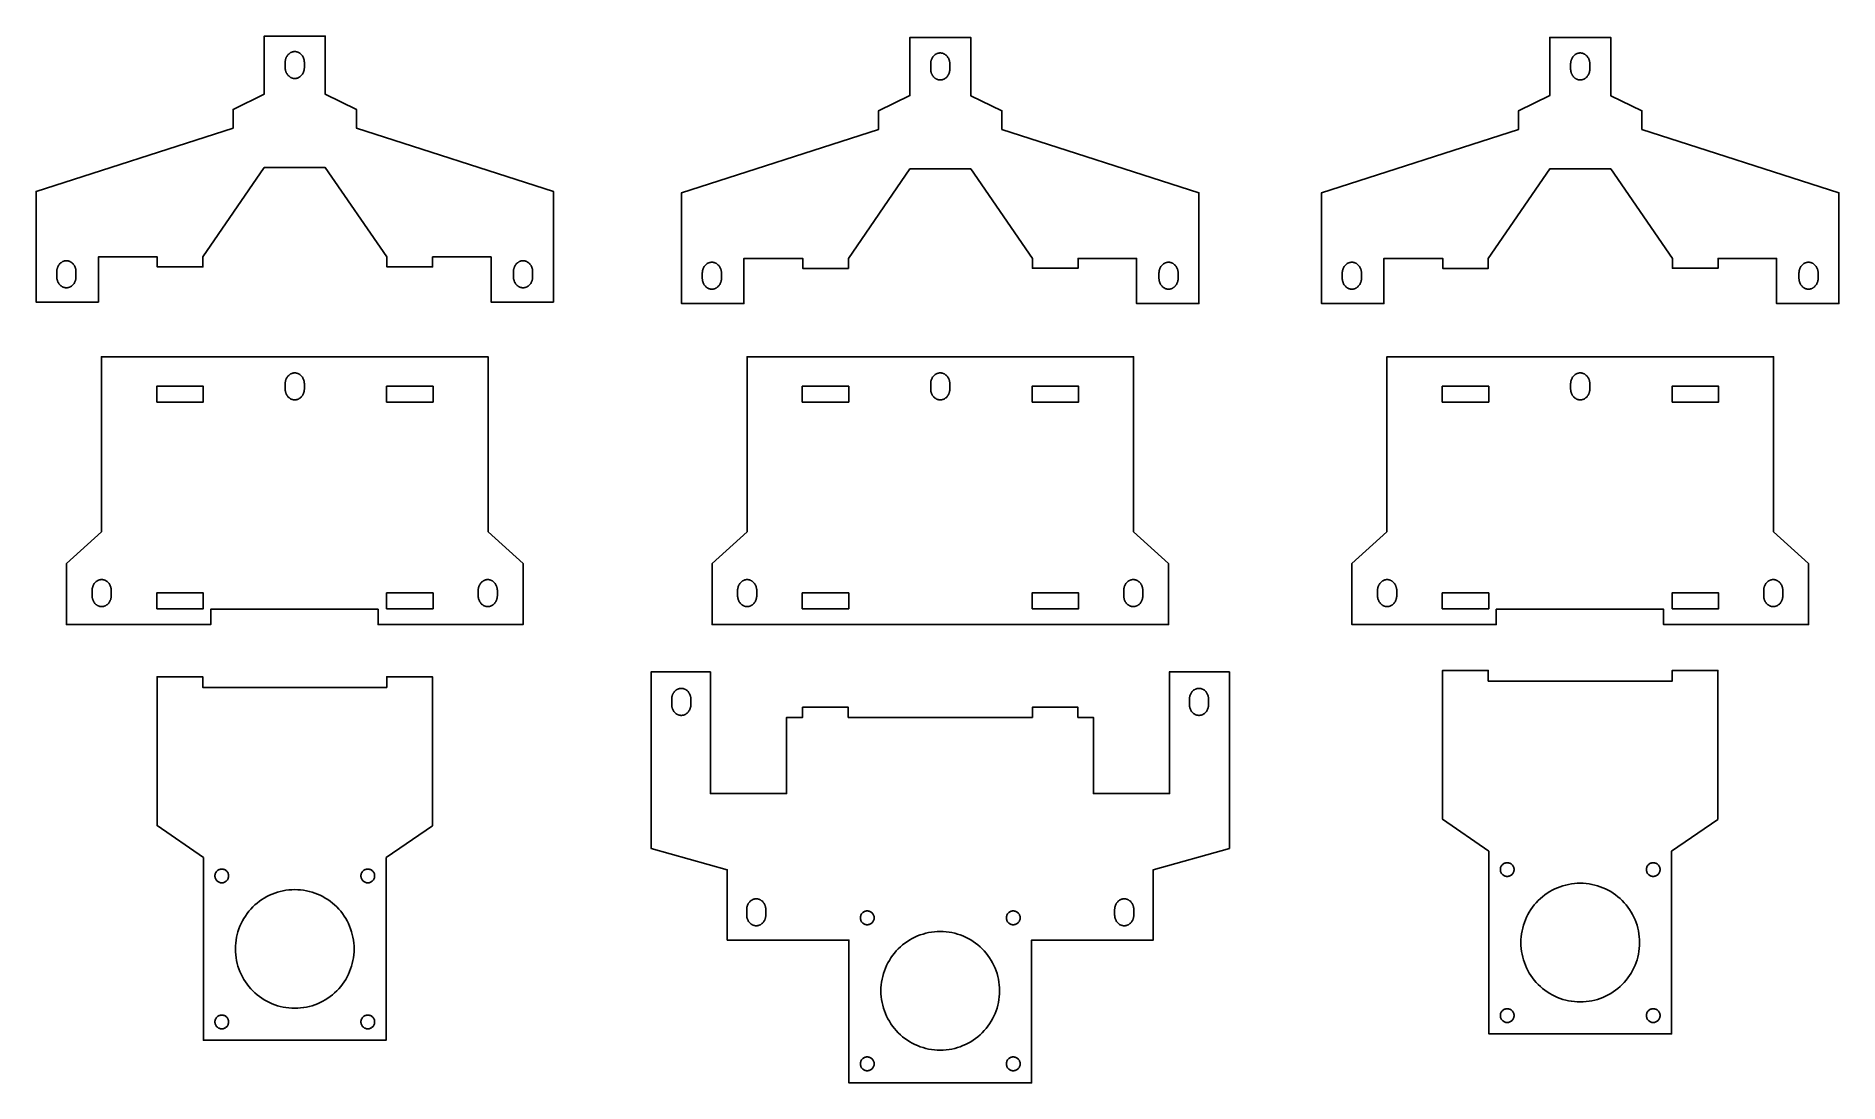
# Model space of a CAD drawing. Extents: x 169 to 761, y 293 to 637.
import ezdxf

# ---------------------------------------------------------------- set-up
doc = ezdxf.new("R2010")
doc.units = 0
doc.layers.add('CAMADA_1', color=7, linetype='CONTINUOUS')

msp = doc.modelspace()

# ---------------------------------------------------------------- linework, layer by layer
at = {"layer": 'CAMADA_1'}
for points in [[(318.32, 557.01), (318.32, 549.58), (338.82, 549.58), (338.82, 579.61), (338.82, 585.95), (274.08, 606.77), (274.07, 606.77), (274.07, 612.89), (263.82, 617.88), (263.82, 636.99), (243.82, 636.99), (243.82, 617.9), (233.57, 612.89), (233.57, 606.77), (233.56, 606.77), (168.82, 585.95), (168.82, 579.61), (168.82, 549.58), (189.32, 549.58), (189.32, 553.93), (189.32, 564.43), (208.62, 564.43), (208.62, 561.13), (223.62, 561.13), (223.62, 564.43), (243.82, 593.78), (263.82, 593.79), (284.12, 564.43), (284.12, 561.16), (299.12, 561.16), (299.12, 564.43), (318.32, 564.43)], [(530.41, 556.53), (530.41, 549.11), (550.91, 549.11), (550.91, 579.14), (550.91, 585.48), (486.17, 606.3), (486.16, 606.3), (486.16, 612.42), (475.91, 617.4), (475.91, 636.52), (455.91, 636.52), (455.91, 617.43), (445.66, 612.42), (445.66, 606.3), (445.65, 606.3), (380.91, 585.48), (380.91, 579.14), (380.91, 549.11), (401.41, 549.11), (401.41, 553.46), (401.41, 563.95), (420.71, 563.95), (420.71, 560.66), (435.71, 560.66), (435.71, 563.95), (455.91, 593.31), (475.91, 593.32), (496.21, 563.95), (496.21, 560.69), (511.21, 560.69), (511.21, 563.95), (530.41, 563.95)], [(740.68, 556.53), (740.68, 549.11), (761.18, 549.11), (761.18, 579.14), (761.18, 585.48), (696.44, 606.3), (696.43, 606.3), (696.43, 612.42), (686.18, 617.4), (686.18, 636.52), (666.18, 636.52), (666.18, 617.43), (655.93, 612.42), (655.93, 606.3), (655.92, 606.3), (591.18, 585.48), (591.18, 579.14), (591.18, 549.11), (611.68, 549.11), (611.68, 553.46), (611.68, 563.95), (630.98, 563.95), (630.98, 560.66), (645.98, 560.66), (645.98, 563.95), (666.18, 593.31), (686.18, 593.32), (706.48, 563.95), (706.48, 560.69), (721.48, 560.69), (721.48, 563.95), (740.68, 563.95)], [(250.67, 626.83), (250.67, 628.27), (250.67, 628.46), (250.69, 628.65), (250.71, 628.83), (250.73, 629.01), (250.77, 629.18), (250.81, 629.35), (250.86, 629.52), (250.92, 629.69), (250.98, 629.85), (251.05, 630), (251.13, 630.16), (251.21, 630.3), (251.3, 630.45), (251.39, 630.58), (251.49, 630.72), (251.59, 630.84), (251.7, 630.96), (251.82, 631.08), (251.94, 631.18), (252.06, 631.29), (252.19, 631.38), (252.32, 631.47), (252.45, 631.55), (252.59, 631.62), (252.74, 631.69), (252.88, 631.74), (253.03, 631.79), (253.19, 631.83), (253.34, 631.86), (253.5, 631.89), (253.66, 631.9), (253.82, 631.91), (253.98, 631.9), (254.14, 631.89), (254.3, 631.86), (254.45, 631.83), (254.61, 631.79), (254.76, 631.74), (254.9, 631.69), (255.05, 631.62), (255.19, 631.55), (255.32, 631.47), (255.45, 631.38), (255.58, 631.29), (255.7, 631.18), (255.82, 631.08), (255.94, 630.96), (256.05, 630.84), (256.15, 630.72), (256.25, 630.58), (256.34, 630.45), (256.43, 630.3), (256.51, 630.16), (256.59, 630), (256.66, 629.85), (256.72, 629.69), (256.78, 629.52), (256.83, 629.35), (256.87, 629.18), (256.91, 629.01), (256.93, 628.83), (256.95, 628.65), (256.97, 628.46), (256.97, 628.27), (256.97, 626.71), (256.97, 626.67), (256.97, 626.48), (256.95, 626.3), (256.93, 626.12), (256.91, 625.94), (256.87, 625.76), (256.83, 625.59), (256.78, 625.42), (256.72, 625.26), (256.66, 625.1), (256.59, 624.94), (256.51, 624.79), (256.43, 624.64), (256.34, 624.5), (256.25, 624.36), (256.15, 624.23), (256.05, 624.1), (255.94, 623.98), (255.82, 623.87), (255.7, 623.76), (255.58, 623.66), (255.45, 623.56), (255.32, 623.48), (255.19, 623.4), (255.05, 623.32), (254.9, 623.26), (254.76, 623.2), (254.61, 623.15), (254.45, 623.11), (254.3, 623.08), (254.14, 623.06), (253.98, 623.04), (253.82, 623.04), (253.66, 623.04), (253.5, 623.06), (253.34, 623.08), (253.19, 623.11), (253.03, 623.15), (252.88, 623.2), (252.74, 623.26), (252.59, 623.32), (252.45, 623.4), (252.32, 623.48), (252.19, 623.56), (252.06, 623.66), (251.94, 623.76), (251.82, 623.87), (251.7, 623.98), (251.59, 624.1), (251.49, 624.23), (251.39, 624.36), (251.3, 624.5), (251.21, 624.64), (251.13, 624.79), (251.05, 624.94), (250.98, 625.1), (250.92, 625.26), (250.86, 625.42), (250.81, 625.59), (250.77, 625.76), (250.73, 625.94), (250.71, 626.12), (250.69, 626.3), (250.67, 626.48), (250.67, 626.67)], [(462.76, 626.36), (462.76, 627.8), (462.76, 627.99), (462.77, 628.17), (462.79, 628.36), (462.82, 628.53), (462.86, 628.71), (462.9, 628.88), (462.95, 629.05), (463.01, 629.22), (463.07, 629.38), (463.14, 629.53), (463.21, 629.69), (463.3, 629.83), (463.38, 629.98), (463.48, 630.11), (463.58, 630.24), (463.68, 630.37), (463.79, 630.49), (463.9, 630.61), (464.02, 630.71), (464.15, 630.81), (464.27, 630.91), (464.41, 631), (464.54, 631.08), (464.68, 631.15), (464.83, 631.21), (464.97, 631.27), (465.12, 631.32), (465.27, 631.36), (465.43, 631.39), (465.59, 631.42), (465.75, 631.43), (465.91, 631.43), (466.07, 631.43), (466.23, 631.42), (466.39, 631.39), (466.54, 631.36), (466.7, 631.32), (466.85, 631.27), (466.99, 631.21), (467.13, 631.15), (467.27, 631.08), (467.41, 631), (467.54, 630.91), (467.67, 630.81), (467.79, 630.71), (467.91, 630.61), (468.03, 630.49), (468.14, 630.37), (468.24, 630.24), (468.34, 630.11), (468.43, 629.98), (468.52, 629.83), (468.6, 629.69), (468.68, 629.53), (468.75, 629.38), (468.81, 629.22), (468.87, 629.05), (468.92, 628.88), (468.96, 628.71), (468.99, 628.53), (469.02, 628.36), (469.04, 628.17), (469.05, 627.99), (469.06, 627.8), (469.06, 626.24), (469.06, 626.2), (469.05, 626.01), (469.04, 625.83), (469.02, 625.65), (468.99, 625.47), (468.96, 625.29), (468.92, 625.12), (468.87, 624.95), (468.81, 624.79), (468.75, 624.62), (468.68, 624.47), (468.6, 624.32), (468.52, 624.17), (468.43, 624.03), (468.34, 623.89), (468.24, 623.76), (468.14, 623.63), (468.03, 623.51), (467.91, 623.4), (467.79, 623.29), (467.67, 623.19), (467.54, 623.09), (467.41, 623.01), (467.27, 622.93), (467.13, 622.85), (466.99, 622.79), (466.85, 622.73), (466.7, 622.68), (466.54, 622.64), (466.39, 622.61), (466.23, 622.59), (466.07, 622.57), (465.91, 622.57), (465.75, 622.57), (465.59, 622.59), (465.43, 622.61), (465.27, 622.64), (465.12, 622.68), (464.97, 622.73), (464.83, 622.79), (464.68, 622.85), (464.54, 622.93), (464.41, 623.01), (464.27, 623.09), (464.15, 623.19), (464.02, 623.29), (463.9, 623.4), (463.79, 623.51), (463.68, 623.63), (463.58, 623.76), (463.48, 623.89), (463.38, 624.03), (463.3, 624.17), (463.21, 624.32), (463.14, 624.47), (463.07, 624.62), (463.01, 624.79), (462.95, 624.95), (462.9, 625.12), (462.86, 625.29), (462.82, 625.47), (462.79, 625.65), (462.77, 625.83), (462.76, 626.01), (462.76, 626.2)], [(673.03, 626.36), (673.03, 627.8), (673.03, 627.99), (673.05, 628.17), (673.07, 628.36), (673.09, 628.53), (673.13, 628.71), (673.17, 628.88), (673.22, 629.05), (673.28, 629.22), (673.34, 629.38), (673.41, 629.53), (673.49, 629.69), (673.57, 629.83), (673.66, 629.98), (673.75, 630.11), (673.85, 630.24), (673.95, 630.37), (674.06, 630.49), (674.18, 630.61), (674.3, 630.71), (674.42, 630.81), (674.55, 630.91), (674.68, 631), (674.81, 631.08), (674.95, 631.15), (675.1, 631.21), (675.24, 631.27), (675.39, 631.32), (675.55, 631.36), (675.7, 631.39), (675.86, 631.42), (676.02, 631.43), (676.18, 631.43), (676.34, 631.43), (676.5, 631.42), (676.66, 631.39), (676.81, 631.36), (676.97, 631.32), (677.12, 631.27), (677.26, 631.21), (677.41, 631.15), (677.55, 631.08), (677.68, 631), (677.81, 630.91), (677.94, 630.81), (678.06, 630.71), (678.18, 630.61), (678.3, 630.49), (678.41, 630.37), (678.51, 630.24), (678.61, 630.11), (678.7, 629.98), (678.79, 629.83), (678.87, 629.69), (678.95, 629.53), (679.02, 629.38), (679.08, 629.22), (679.14, 629.05), (679.19, 628.88), (679.23, 628.71), (679.27, 628.53), (679.29, 628.36), (679.31, 628.17), (679.33, 627.99), (679.33, 627.8), (679.33, 626.24), (679.33, 626.2), (679.33, 626.01), (679.31, 625.83), (679.29, 625.65), (679.27, 625.47), (679.23, 625.29), (679.19, 625.12), (679.14, 624.95), (679.08, 624.79), (679.02, 624.62), (678.95, 624.47), (678.87, 624.32), (678.79, 624.17), (678.7, 624.03), (678.61, 623.89), (678.51, 623.76), (678.41, 623.63), (678.3, 623.51), (678.18, 623.4), (678.06, 623.29), (677.94, 623.19), (677.81, 623.09), (677.68, 623.01), (677.55, 622.93), (677.41, 622.85), (677.26, 622.79), (677.12, 622.73), (676.97, 622.68), (676.81, 622.64), (676.66, 622.61), (676.5, 622.59), (676.34, 622.57), (676.18, 622.57), (676.02, 622.57), (675.86, 622.59), (675.7, 622.61), (675.55, 622.64), (675.39, 622.68), (675.24, 622.73), (675.1, 622.79), (674.95, 622.85), (674.81, 622.93), (674.68, 623.01), (674.55, 623.09), (674.42, 623.19), (674.3, 623.29), (674.18, 623.4), (674.06, 623.51), (673.95, 623.63), (673.85, 623.76), (673.75, 623.89), (673.66, 624.03), (673.57, 624.17), (673.49, 624.32), (673.41, 624.47), (673.34, 624.62), (673.28, 624.79), (673.22, 624.95), (673.17, 625.12), (673.13, 625.29), (673.09, 625.47), (673.07, 625.65), (673.05, 625.83), (673.03, 626.01), (673.03, 626.2)], [(175.64, 558.08), (175.64, 559.52), (175.64, 559.71), (175.65, 559.89), (175.67, 560.07), (175.7, 560.25), (175.73, 560.43), (175.78, 560.6), (175.83, 560.77), (175.88, 560.93), (175.95, 561.09), (176.02, 561.25), (176.09, 561.4), (176.17, 561.55), (176.26, 561.69), (176.35, 561.83), (176.45, 561.96), (176.56, 562.09), (176.67, 562.21), (176.78, 562.32), (176.9, 562.43), (177.02, 562.53), (177.15, 562.62), (177.28, 562.71), (177.42, 562.79), (177.56, 562.86), (177.7, 562.93), (177.85, 562.99), (178, 563.04), (178.15, 563.08), (178.31, 563.11), (178.46, 563.13), (178.62, 563.15), (178.79, 563.15), (178.95, 563.15), (179.11, 563.13), (179.26, 563.11), (179.42, 563.08), (179.57, 563.04), (179.72, 562.99), (179.87, 562.93), (180.01, 562.86), (180.15, 562.79), (180.29, 562.71), (180.42, 562.62), (180.55, 562.53), (180.67, 562.43), (180.79, 562.32), (180.9, 562.21), (181.01, 562.09), (181.12, 561.96), (181.22, 561.83), (181.31, 561.69), (181.4, 561.55), (181.48, 561.4), (181.55, 561.25), (181.62, 561.09), (181.69, 560.93), (181.74, 560.77), (181.79, 560.6), (181.84, 560.43), (181.87, 560.25), (181.9, 560.07), (181.92, 559.89), (181.93, 559.71), (181.94, 559.52), (181.94, 557.95), (181.94, 557.92), (181.93, 557.73), (181.92, 557.54), (181.9, 557.36), (181.87, 557.18), (181.84, 557.01), (181.79, 556.84), (181.74, 556.67), (181.69, 556.5), (181.62, 556.34), (181.55, 556.18), (181.48, 556.03), (181.4, 555.88), (181.31, 555.74), (181.22, 555.6), (181.12, 555.47), (181.01, 555.35), (180.9, 555.23), (180.79, 555.11), (180.67, 555), (180.55, 554.9), (180.42, 554.81), (180.29, 554.72), (180.15, 554.64), (180.01, 554.57), (179.87, 554.5), (179.72, 554.45), (179.57, 554.4), (179.42, 554.36), (179.26, 554.33), (179.11, 554.3), (178.95, 554.29), (178.79, 554.28), (178.62, 554.29), (178.46, 554.3), (178.31, 554.33), (178.15, 554.36), (178, 554.4), (177.85, 554.45), (177.7, 554.5), (177.56, 554.57), (177.42, 554.64), (177.28, 554.72), (177.15, 554.81), (177.02, 554.9), (176.9, 555), (176.78, 555.11), (176.67, 555.23), (176.56, 555.35), (176.45, 555.47), (176.35, 555.6), (176.26, 555.74), (176.17, 555.88), (176.09, 556.03), (176.02, 556.18), (175.95, 556.34), (175.88, 556.5), (175.83, 556.67), (175.78, 556.84), (175.73, 557.01), (175.7, 557.18), (175.67, 557.36), (175.65, 557.54), (175.64, 557.73), (175.64, 557.92)], [(325.68, 558.08), (325.68, 559.52), (325.68, 559.71), (325.7, 559.89), (325.72, 560.07), (325.74, 560.25), (325.78, 560.43), (325.82, 560.6), (325.87, 560.77), (325.93, 560.93), (325.99, 561.09), (326.06, 561.25), (326.14, 561.4), (326.22, 561.55), (326.3, 561.69), (326.4, 561.83), (326.5, 561.96), (326.6, 562.09), (326.71, 562.21), (326.83, 562.32), (326.94, 562.43), (327.07, 562.53), (327.2, 562.62), (327.33, 562.71), (327.46, 562.79), (327.6, 562.86), (327.75, 562.93), (327.89, 562.99), (328.04, 563.04), (328.19, 563.08), (328.35, 563.11), (328.51, 563.13), (328.67, 563.15), (328.83, 563.15), (328.99, 563.15), (329.15, 563.13), (329.31, 563.11), (329.46, 563.08), (329.62, 563.04), (329.77, 562.99), (329.91, 562.93), (330.06, 562.86), (330.19, 562.79), (330.33, 562.71), (330.46, 562.62), (330.59, 562.53), (330.71, 562.43), (330.83, 562.32), (330.95, 562.21), (331.06, 562.09), (331.16, 561.96), (331.26, 561.83), (331.35, 561.69), (331.44, 561.55), (331.52, 561.4), (331.6, 561.25), (331.67, 561.09), (331.73, 560.93), (331.79, 560.77), (331.84, 560.6), (331.88, 560.43), (331.92, 560.25), (331.94, 560.07), (331.96, 559.89), (331.98, 559.71), (331.98, 559.52), (331.98, 557.95), (331.98, 557.92), (331.98, 557.73), (331.96, 557.54), (331.94, 557.36), (331.92, 557.18), (331.88, 557.01), (331.84, 556.84), (331.79, 556.67), (331.73, 556.5), (331.67, 556.34), (331.6, 556.18), (331.52, 556.03), (331.44, 555.88), (331.35, 555.74), (331.26, 555.6), (331.16, 555.47), (331.06, 555.35), (330.95, 555.23), (330.83, 555.11), (330.71, 555), (330.59, 554.9), (330.46, 554.81), (330.33, 554.72), (330.19, 554.64), (330.06, 554.57), (329.91, 554.5), (329.77, 554.45), (329.62, 554.4), (329.46, 554.36), (329.31, 554.33), (329.15, 554.3), (328.99, 554.29), (328.83, 554.28), (328.67, 554.29), (328.51, 554.3), (328.35, 554.33), (328.19, 554.36), (328.04, 554.4), (327.89, 554.45), (327.75, 554.5), (327.6, 554.57), (327.46, 554.64), (327.33, 554.72), (327.2, 554.81), (327.07, 554.9), (326.94, 555), (326.83, 555.11), (326.71, 555.23), (326.6, 555.35), (326.5, 555.47), (326.4, 555.6), (326.3, 555.74), (326.22, 555.88), (326.14, 556.03), (326.06, 556.18), (325.99, 556.34), (325.93, 556.5), (325.87, 556.67), (325.82, 556.84), (325.78, 557.01), (325.74, 557.18), (325.72, 557.36), (325.7, 557.54), (325.68, 557.73), (325.68, 557.92)], [(387.73, 557.61), (387.72, 559.05), (387.73, 559.23), (387.74, 559.42), (387.76, 559.6), (387.79, 559.78), (387.82, 559.96), (387.87, 560.13), (387.91, 560.3), (387.97, 560.46), (388.03, 560.62), (388.1, 560.78), (388.18, 560.93), (388.26, 561.08), (388.35, 561.22), (388.44, 561.36), (388.54, 561.49), (388.65, 561.62), (388.76, 561.74), (388.87, 561.85), (388.99, 561.96), (389.11, 562.06), (389.24, 562.15), (389.37, 562.24), (389.51, 562.32), (389.65, 562.39), (389.79, 562.46), (389.94, 562.52), (390.09, 562.56), (390.24, 562.61), (390.39, 562.64), (390.55, 562.66), (390.71, 562.67), (390.87, 562.68), (391.04, 562.67), (391.2, 562.66), (391.35, 562.64), (391.51, 562.61), (391.66, 562.56), (391.81, 562.52), (391.96, 562.46), (392.1, 562.39), (392.24, 562.32), (392.38, 562.24), (392.51, 562.15), (392.63, 562.06), (392.76, 561.96), (392.88, 561.85), (392.99, 561.74), (393.1, 561.62), (393.21, 561.49), (393.3, 561.36), (393.4, 561.22), (393.49, 561.08), (393.57, 560.93), (393.64, 560.78), (393.71, 560.62), (393.78, 560.46), (393.83, 560.3), (393.88, 560.13), (393.92, 559.96), (393.96, 559.78), (393.99, 559.6), (394.01, 559.42), (394.02, 559.23), (394.02, 559.05), (394.02, 557.48), (394.02, 557.44), (394.02, 557.26), (394.01, 557.07), (393.99, 556.89), (393.96, 556.71), (393.92, 556.54), (393.88, 556.36), (393.83, 556.2), (393.78, 556.03), (393.71, 555.87), (393.64, 555.71), (393.57, 555.56), (393.49, 555.41), (393.4, 555.27), (393.3, 555.13), (393.21, 555), (393.1, 554.88), (392.99, 554.76), (392.88, 554.64), (392.76, 554.53), (392.63, 554.43), (392.51, 554.34), (392.38, 554.25), (392.24, 554.17), (392.1, 554.1), (391.96, 554.03), (391.81, 553.98), (391.66, 553.93), (391.51, 553.89), (391.35, 553.85), (391.2, 553.83), (391.04, 553.82), (390.87, 553.81), (390.71, 553.82), (390.55, 553.83), (390.39, 553.85), (390.24, 553.89), (390.09, 553.93), (389.94, 553.98), (389.79, 554.03), (389.65, 554.1), (389.51, 554.17), (389.37, 554.25), (389.24, 554.34), (389.11, 554.43), (388.99, 554.53), (388.87, 554.64), (388.76, 554.76), (388.65, 554.88), (388.54, 555), (388.44, 555.13), (388.35, 555.27), (388.26, 555.41), (388.18, 555.56), (388.1, 555.71), (388.03, 555.87), (387.97, 556.03), (387.91, 556.2), (387.87, 556.36), (387.82, 556.54), (387.79, 556.71), (387.76, 556.89), (387.74, 557.07), (387.73, 557.26), (387.72, 557.44)], [(537.77, 557.61), (537.77, 559.05), (537.77, 559.23), (537.78, 559.42), (537.8, 559.6), (537.83, 559.78), (537.87, 559.96), (537.91, 560.13), (537.96, 560.3), (538.02, 560.46), (538.08, 560.62), (538.15, 560.78), (538.22, 560.93), (538.31, 561.08), (538.39, 561.22), (538.49, 561.36), (538.59, 561.49), (538.69, 561.62), (538.8, 561.74), (538.91, 561.85), (539.03, 561.96), (539.16, 562.06), (539.28, 562.15), (539.42, 562.24), (539.55, 562.32), (539.69, 562.39), (539.83, 562.46), (539.98, 562.52), (540.13, 562.56), (540.28, 562.61), (540.44, 562.64), (540.6, 562.66), (540.76, 562.67), (540.92, 562.68), (541.08, 562.67), (541.24, 562.66), (541.4, 562.64), (541.55, 562.61), (541.7, 562.56), (541.85, 562.52), (542, 562.46), (542.14, 562.39), (542.28, 562.32), (542.42, 562.24), (542.55, 562.15), (542.68, 562.06), (542.8, 561.96), (542.92, 561.85), (543.04, 561.74), (543.15, 561.62), (543.25, 561.49), (543.35, 561.36), (543.44, 561.22), (543.53, 561.08), (543.61, 560.93), (543.69, 560.78), (543.76, 560.62), (543.82, 560.46), (543.88, 560.3), (543.93, 560.13), (543.97, 559.96), (544, 559.78), (544.03, 559.6), (544.05, 559.42), (544.06, 559.23), (544.07, 559.05), (544.07, 557.48), (544.07, 557.44), (544.06, 557.26), (544.05, 557.07), (544.03, 556.89), (544, 556.71), (543.97, 556.54), (543.93, 556.36), (543.88, 556.2), (543.82, 556.03), (543.76, 555.87), (543.69, 555.71), (543.61, 555.56), (543.53, 555.41), (543.44, 555.27), (543.35, 555.13), (543.25, 555), (543.15, 554.88), (543.04, 554.76), (542.92, 554.64), (542.8, 554.53), (542.68, 554.43), (542.55, 554.34), (542.42, 554.25), (542.28, 554.17), (542.14, 554.1), (542, 554.03), (541.85, 553.98), (541.7, 553.93), (541.55, 553.89), (541.4, 553.85), (541.24, 553.83), (541.08, 553.82), (540.92, 553.81), (540.76, 553.82), (540.6, 553.83), (540.44, 553.85), (540.28, 553.89), (540.13, 553.93), (539.98, 553.98), (539.83, 554.03), (539.69, 554.1), (539.55, 554.17), (539.42, 554.25), (539.28, 554.34), (539.16, 554.43), (539.03, 554.53), (538.91, 554.64), (538.8, 554.76), (538.69, 554.88), (538.59, 555), (538.49, 555.13), (538.39, 555.27), (538.31, 555.41), (538.22, 555.56), (538.15, 555.71), (538.08, 555.87), (538.02, 556.03), (537.96, 556.2), (537.91, 556.36), (537.87, 556.54), (537.83, 556.71), (537.8, 556.89), (537.78, 557.07), (537.77, 557.26), (537.77, 557.44)], [(598, 557.61), (598, 559.05), (598, 559.23), (598.01, 559.42), (598.03, 559.6), (598.06, 559.78), (598.09, 559.96), (598.14, 560.13), (598.19, 560.3), (598.24, 560.46), (598.31, 560.62), (598.38, 560.78), (598.45, 560.93), (598.53, 561.08), (598.62, 561.22), (598.71, 561.36), (598.81, 561.49), (598.92, 561.62), (599.03, 561.74), (599.14, 561.85), (599.26, 561.96), (599.38, 562.06), (599.51, 562.15), (599.64, 562.24), (599.78, 562.32), (599.92, 562.39), (600.06, 562.46), (600.21, 562.52), (600.36, 562.56), (600.51, 562.61), (600.67, 562.64), (600.82, 562.66), (600.98, 562.67), (601.15, 562.68), (601.31, 562.67), (601.47, 562.66), (601.63, 562.64), (601.78, 562.61), (601.93, 562.56), (602.08, 562.52), (602.23, 562.46), (602.37, 562.39), (602.51, 562.32), (602.65, 562.24), (602.78, 562.15), (602.91, 562.06), (603.03, 561.96), (603.15, 561.85), (603.26, 561.74), (603.37, 561.62), (603.48, 561.49), (603.58, 561.36), (603.67, 561.22), (603.76, 561.08), (603.84, 560.93), (603.92, 560.78), (603.98, 560.62), (604.05, 560.46), (604.1, 560.3), (604.15, 560.13), (604.2, 559.96), (604.23, 559.78), (604.26, 559.6), (604.28, 559.42), (604.29, 559.23), (604.3, 559.05), (604.3, 557.48), (604.3, 557.44), (604.29, 557.26), (604.28, 557.07), (604.26, 556.89), (604.23, 556.71), (604.2, 556.54), (604.15, 556.36), (604.1, 556.2), (604.05, 556.03), (603.98, 555.87), (603.92, 555.71), (603.84, 555.56), (603.76, 555.41), (603.67, 555.27), (603.58, 555.13), (603.48, 555), (603.37, 554.88), (603.26, 554.76), (603.15, 554.64), (603.03, 554.53), (602.91, 554.43), (602.78, 554.34), (602.65, 554.25), (602.51, 554.17), (602.37, 554.1), (602.23, 554.03), (602.08, 553.98), (601.93, 553.93), (601.78, 553.89), (601.63, 553.85), (601.47, 553.83), (601.31, 553.82), (601.15, 553.81), (600.98, 553.82), (600.82, 553.83), (600.67, 553.85), (600.51, 553.89), (600.36, 553.93), (600.21, 553.98), (600.06, 554.03), (599.92, 554.1), (599.78, 554.17), (599.64, 554.25), (599.51, 554.34), (599.38, 554.43), (599.26, 554.53), (599.14, 554.64), (599.03, 554.76), (598.92, 554.88), (598.81, 555), (598.71, 555.13), (598.62, 555.27), (598.53, 555.41), (598.45, 555.56), (598.38, 555.71), (598.31, 555.87), (598.24, 556.03), (598.19, 556.2), (598.14, 556.36), (598.09, 556.54), (598.06, 556.71), (598.03, 556.89), (598.01, 557.07), (598, 557.26), (598, 557.44)], [(748.04, 557.61), (748.04, 559.05), (748.04, 559.23), (748.06, 559.42), (748.08, 559.6), (748.1, 559.78), (748.14, 559.96), (748.18, 560.13), (748.23, 560.3), (748.29, 560.46), (748.35, 560.62), (748.42, 560.78), (748.5, 560.93), (748.58, 561.08), (748.67, 561.22), (748.76, 561.36), (748.86, 561.49), (748.96, 561.62), (749.07, 561.74), (749.19, 561.85), (749.3, 561.96), (749.43, 562.06), (749.56, 562.15), (749.69, 562.24), (749.82, 562.32), (749.96, 562.39), (750.11, 562.46), (750.25, 562.52), (750.4, 562.56), (750.55, 562.61), (750.71, 562.64), (750.87, 562.66), (751.03, 562.67), (751.19, 562.68), (751.35, 562.67), (751.51, 562.66), (751.67, 562.64), (751.82, 562.61), (751.98, 562.56), (752.13, 562.52), (752.27, 562.46), (752.42, 562.39), (752.56, 562.32), (752.69, 562.24), (752.82, 562.15), (752.95, 562.06), (753.07, 561.96), (753.19, 561.85), (753.31, 561.74), (753.42, 561.62), (753.52, 561.49), (753.62, 561.36), (753.71, 561.22), (753.8, 561.08), (753.88, 560.93), (753.96, 560.78), (754.03, 560.62), (754.09, 560.46), (754.15, 560.3), (754.2, 560.13), (754.24, 559.96), (754.28, 559.78), (754.3, 559.6), (754.32, 559.42), (754.34, 559.23), (754.34, 559.05), (754.34, 557.48), (754.34, 557.44), (754.34, 557.26), (754.32, 557.07), (754.3, 556.89), (754.28, 556.71), (754.24, 556.54), (754.2, 556.36), (754.15, 556.2), (754.09, 556.03), (754.03, 555.87), (753.96, 555.71), (753.88, 555.56), (753.8, 555.41), (753.71, 555.27), (753.62, 555.13), (753.52, 555), (753.42, 554.88), (753.31, 554.76), (753.19, 554.64), (753.07, 554.53), (752.95, 554.43), (752.82, 554.34), (752.69, 554.25), (752.56, 554.17), (752.42, 554.1), (752.27, 554.03), (752.13, 553.98), (751.98, 553.93), (751.82, 553.89), (751.67, 553.85), (751.51, 553.83), (751.35, 553.82), (751.19, 553.81), (751.03, 553.82), (750.87, 553.83), (750.71, 553.85), (750.55, 553.89), (750.4, 553.93), (750.25, 553.98), (750.11, 554.03), (749.96, 554.1), (749.82, 554.17), (749.69, 554.25), (749.56, 554.34), (749.43, 554.43), (749.3, 554.53), (749.19, 554.64), (749.07, 554.76), (748.96, 554.88), (748.86, 555), (748.76, 555.13), (748.67, 555.27), (748.58, 555.41), (748.5, 555.56), (748.42, 555.71), (748.35, 555.87), (748.29, 556.03), (748.23, 556.2), (748.18, 556.36), (748.14, 556.54), (748.1, 556.71), (748.08, 556.89), (748.06, 557.07), (748.04, 557.26), (748.04, 557.44)], [(178.82, 453.64), (178.82, 463.64), (190.32, 474.12), (190.32, 531.61), (317.32, 531.61), (317.32, 474.12), (328.82, 463.64), (328.82, 443.61), (281.2, 443.61), (281.2, 443.66), (281.2, 448.66), (226.2, 448.66), (226.2, 443.66), (226.2, 443.61), (178.82, 443.61), (178.82, 453.63)], [(438.29, 443.61), (493.29, 443.61), (540.91, 443.61), (540.91, 463.64), (529.41, 474.12), (529.41, 531.61), (402.41, 531.61), (402.41, 474.12), (390.91, 463.64), (390.91, 453.64), (390.91, 453.63), (390.91, 443.61)], [(601.18, 453.64), (601.18, 463.64), (612.68, 474.12), (612.68, 531.61), (739.68, 531.61), (739.68, 474.12), (751.18, 463.64), (751.18, 443.61), (703.56, 443.61), (703.56, 443.66), (703.56, 448.66), (648.56, 448.66), (648.56, 443.66), (648.56, 443.61), (601.18, 443.61), (601.18, 453.63)], [(208.47, 516.7), (223.77, 516.7), (223.77, 521.9), (208.47, 521.9)], [(250.67, 521.24), (250.67, 522.68), (250.67, 522.87), (250.69, 523.05), (250.71, 523.24), (250.73, 523.41), (250.77, 523.59), (250.81, 523.76), (250.86, 523.93), (250.92, 524.1), (250.98, 524.26), (251.05, 524.41), (251.13, 524.57), (251.21, 524.71), (251.3, 524.86), (251.39, 524.99), (251.49, 525.12), (251.59, 525.25), (251.7, 525.37), (251.82, 525.49), (251.94, 525.59), (252.06, 525.69), (252.19, 525.79), (252.32, 525.88), (252.45, 525.96), (252.59, 526.03), (252.74, 526.09), (252.88, 526.15), (253.03, 526.2), (253.19, 526.24), (253.34, 526.27), (253.5, 526.3), (253.66, 526.31), (253.82, 526.31), (253.98, 526.31), (254.14, 526.3), (254.3, 526.27), (254.45, 526.24), (254.61, 526.2), (254.76, 526.15), (254.9, 526.09), (255.05, 526.03), (255.19, 525.96), (255.32, 525.88), (255.45, 525.79), (255.58, 525.69), (255.7, 525.59), (255.82, 525.49), (255.94, 525.37), (256.05, 525.25), (256.15, 525.12), (256.25, 524.99), (256.34, 524.86), (256.43, 524.71), (256.51, 524.57), (256.59, 524.41), (256.66, 524.26), (256.72, 524.1), (256.78, 523.93), (256.83, 523.76), (256.87, 523.59), (256.91, 523.41), (256.93, 523.24), (256.95, 523.05), (256.97, 522.87), (256.97, 522.68), (256.97, 521.12), (256.97, 521.08), (256.97, 520.89), (256.95, 520.71), (256.93, 520.53), (256.91, 520.35), (256.87, 520.17), (256.83, 520), (256.78, 519.83), (256.72, 519.67), (256.66, 519.5), (256.59, 519.35), (256.51, 519.2), (256.43, 519.05), (256.34, 518.91), (256.25, 518.77), (256.15, 518.64), (256.05, 518.51), (255.94, 518.39), (255.82, 518.28), (255.7, 518.17), (255.58, 518.07), (255.45, 517.97), (255.32, 517.89), (255.19, 517.81), (255.05, 517.73), (254.9, 517.67), (254.76, 517.61), (254.61, 517.56), (254.45, 517.52), (254.3, 517.49), (254.14, 517.47), (253.98, 517.45), (253.82, 517.45), (253.66, 517.45), (253.5, 517.47), (253.34, 517.49), (253.19, 517.52), (253.03, 517.56), (252.88, 517.61), (252.74, 517.67), (252.59, 517.73), (252.45, 517.81), (252.32, 517.89), (252.19, 517.97), (252.06, 518.07), (251.94, 518.17), (251.82, 518.28), (251.7, 518.39), (251.59, 518.51), (251.49, 518.64), (251.39, 518.77), (251.3, 518.91), (251.21, 519.05), (251.13, 519.2), (251.05, 519.35), (250.98, 519.5), (250.92, 519.67), (250.86, 519.83), (250.81, 520), (250.77, 520.17), (250.73, 520.35), (250.71, 520.53), (250.69, 520.71), (250.67, 520.89), (250.67, 521.08)], [(283.97, 516.7), (299.27, 516.7), (299.27, 521.9), (283.97, 521.9)], [(420.56, 516.7), (435.86, 516.7), (435.86, 521.9), (420.56, 521.9)], [(462.76, 521.24), (462.76, 522.68), (462.76, 522.87), (462.77, 523.05), (462.79, 523.24), (462.82, 523.41), (462.86, 523.59), (462.9, 523.76), (462.95, 523.93), (463.01, 524.1), (463.07, 524.26), (463.14, 524.41), (463.21, 524.57), (463.3, 524.71), (463.38, 524.86), (463.48, 524.99), (463.58, 525.12), (463.68, 525.25), (463.79, 525.37), (463.9, 525.49), (464.02, 525.59), (464.15, 525.69), (464.27, 525.79), (464.41, 525.88), (464.54, 525.96), (464.68, 526.03), (464.83, 526.09), (464.97, 526.15), (465.12, 526.2), (465.27, 526.24), (465.43, 526.27), (465.59, 526.3), (465.75, 526.31), (465.91, 526.31), (466.07, 526.31), (466.23, 526.3), (466.39, 526.27), (466.54, 526.24), (466.7, 526.2), (466.85, 526.15), (466.99, 526.09), (467.13, 526.03), (467.27, 525.96), (467.41, 525.88), (467.54, 525.79), (467.67, 525.69), (467.79, 525.59), (467.91, 525.49), (468.03, 525.37), (468.14, 525.25), (468.24, 525.12), (468.34, 524.99), (468.43, 524.86), (468.52, 524.71), (468.6, 524.57), (468.68, 524.41), (468.75, 524.26), (468.81, 524.1), (468.87, 523.93), (468.92, 523.76), (468.96, 523.59), (468.99, 523.41), (469.02, 523.24), (469.04, 523.05), (469.05, 522.87), (469.06, 522.68), (469.06, 521.12), (469.06, 521.08), (469.05, 520.89), (469.04, 520.71), (469.02, 520.53), (468.99, 520.35), (468.96, 520.17), (468.92, 520), (468.87, 519.83), (468.81, 519.67), (468.75, 519.5), (468.68, 519.35), (468.6, 519.2), (468.52, 519.05), (468.43, 518.91), (468.34, 518.77), (468.24, 518.64), (468.14, 518.51), (468.03, 518.39), (467.91, 518.28), (467.79, 518.17), (467.67, 518.07), (467.54, 517.97), (467.41, 517.89), (467.27, 517.81), (467.13, 517.73), (466.99, 517.67), (466.85, 517.61), (466.7, 517.56), (466.54, 517.52), (466.39, 517.49), (466.23, 517.47), (466.07, 517.45), (465.91, 517.45), (465.75, 517.45), (465.59, 517.47), (465.43, 517.49), (465.27, 517.52), (465.12, 517.56), (464.97, 517.61), (464.83, 517.67), (464.68, 517.73), (464.54, 517.81), (464.41, 517.89), (464.27, 517.97), (464.15, 518.07), (464.02, 518.17), (463.9, 518.28), (463.79, 518.39), (463.68, 518.51), (463.58, 518.64), (463.48, 518.77), (463.38, 518.91), (463.3, 519.05), (463.21, 519.2), (463.14, 519.35), (463.07, 519.5), (463.01, 519.67), (462.95, 519.83), (462.9, 520), (462.86, 520.17), (462.82, 520.35), (462.79, 520.53), (462.77, 520.71), (462.76, 520.89), (462.76, 521.08)], [(496.06, 516.7), (511.36, 516.7), (511.36, 521.9), (496.06, 521.9)], [(630.83, 516.7), (646.13, 516.7), (646.13, 521.9), (630.83, 521.9)], [(673.03, 521.24), (673.03, 522.68), (673.03, 522.87), (673.05, 523.05), (673.07, 523.24), (673.09, 523.41), (673.13, 523.59), (673.17, 523.76), (673.22, 523.93), (673.28, 524.1), (673.34, 524.26), (673.41, 524.41), (673.49, 524.57), (673.57, 524.71), (673.66, 524.86), (673.75, 524.99), (673.85, 525.12), (673.95, 525.25), (674.06, 525.37), (674.18, 525.49), (674.3, 525.59), (674.42, 525.69), (674.55, 525.79), (674.68, 525.88), (674.81, 525.96), (674.95, 526.03), (675.1, 526.09), (675.24, 526.15), (675.39, 526.2), (675.55, 526.24), (675.7, 526.27), (675.86, 526.3), (676.02, 526.31), (676.18, 526.31), (676.34, 526.31), (676.5, 526.3), (676.66, 526.27), (676.81, 526.24), (676.97, 526.2), (677.12, 526.15), (677.26, 526.09), (677.41, 526.03), (677.55, 525.96), (677.68, 525.88), (677.81, 525.79), (677.94, 525.69), (678.06, 525.59), (678.18, 525.49), (678.3, 525.37), (678.41, 525.25), (678.51, 525.12), (678.61, 524.99), (678.7, 524.86), (678.79, 524.71), (678.87, 524.57), (678.95, 524.41), (679.02, 524.26), (679.08, 524.1), (679.14, 523.93), (679.19, 523.76), (679.23, 523.59), (679.27, 523.41), (679.29, 523.24), (679.31, 523.05), (679.33, 522.87), (679.33, 522.68), (679.33, 521.12), (679.33, 521.08), (679.33, 520.89), (679.31, 520.71), (679.29, 520.53), (679.27, 520.35), (679.23, 520.17), (679.19, 520), (679.14, 519.83), (679.08, 519.67), (679.02, 519.5), (678.95, 519.35), (678.87, 519.2), (678.79, 519.05), (678.7, 518.91), (678.61, 518.77), (678.51, 518.64), (678.41, 518.51), (678.3, 518.39), (678.18, 518.28), (678.06, 518.17), (677.94, 518.07), (677.81, 517.97), (677.68, 517.89), (677.55, 517.81), (677.41, 517.73), (677.26, 517.67), (677.12, 517.61), (676.97, 517.56), (676.81, 517.52), (676.66, 517.49), (676.5, 517.47), (676.34, 517.45), (676.18, 517.45), (676.02, 517.45), (675.86, 517.47), (675.7, 517.49), (675.55, 517.52), (675.39, 517.56), (675.24, 517.61), (675.1, 517.67), (674.95, 517.73), (674.81, 517.81), (674.68, 517.89), (674.55, 517.97), (674.42, 518.07), (674.3, 518.17), (674.18, 518.28), (674.06, 518.39), (673.95, 518.51), (673.85, 518.64), (673.75, 518.77), (673.66, 518.91), (673.57, 519.05), (673.49, 519.2), (673.41, 519.35), (673.34, 519.5), (673.28, 519.67), (673.22, 519.83), (673.17, 520), (673.13, 520.17), (673.09, 520.35), (673.07, 520.53), (673.05, 520.71), (673.03, 520.89), (673.03, 521.08)], [(706.33, 516.7), (721.63, 516.7), (721.63, 521.9), (706.33, 521.9)], [(187.23, 453.32), (187.23, 454.76), (187.23, 454.95), (187.24, 455.14), (187.26, 455.32), (187.29, 455.5), (187.33, 455.67), (187.37, 455.84), (187.42, 456.01), (187.47, 456.18), (187.54, 456.34), (187.61, 456.5), (187.68, 456.65), (187.76, 456.79), (187.85, 456.94), (187.95, 457.07), (188.04, 457.21), (188.15, 457.33), (188.26, 457.45), (188.37, 457.57), (188.49, 457.67), (188.62, 457.78), (188.74, 457.87), (188.87, 457.96), (189.01, 458.04), (189.15, 458.11), (189.29, 458.18), (189.44, 458.23), (189.59, 458.28), (189.74, 458.32), (189.9, 458.35), (190.05, 458.38), (190.21, 458.39), (190.38, 458.4), (190.54, 458.39), (190.7, 458.38), (190.86, 458.35), (191.01, 458.32), (191.16, 458.28), (191.31, 458.23), (191.46, 458.18), (191.6, 458.11), (191.74, 458.04), (191.88, 457.96), (192.01, 457.87), (192.14, 457.78), (192.26, 457.67), (192.38, 457.57), (192.49, 457.45), (192.6, 457.33), (192.71, 457.21), (192.81, 457.07), (192.9, 456.94), (192.99, 456.79), (193.07, 456.65), (193.15, 456.5), (193.22, 456.34), (193.28, 456.18), (193.34, 456.01), (193.38, 455.84), (193.43, 455.67), (193.46, 455.5), (193.49, 455.32), (193.51, 455.14), (193.52, 454.95), (193.53, 454.76), (193.53, 453.2), (193.53, 453.16), (193.52, 452.97), (193.51, 452.79), (193.49, 452.61), (193.46, 452.43), (193.43, 452.25), (193.38, 452.08), (193.34, 451.91), (193.28, 451.75), (193.22, 451.59), (193.15, 451.43), (193.07, 451.28), (192.99, 451.13), (192.9, 450.99), (192.81, 450.85), (192.71, 450.72), (192.6, 450.59), (192.49, 450.47), (192.38, 450.36), (192.26, 450.25), (192.14, 450.15), (192.01, 450.05), (191.88, 449.97), (191.74, 449.89), (191.6, 449.81), (191.46, 449.75), (191.31, 449.69), (191.16, 449.64), (191.01, 449.6), (190.86, 449.57), (190.7, 449.55), (190.54, 449.53), (190.38, 449.53), (190.21, 449.53), (190.05, 449.55), (189.9, 449.57), (189.74, 449.6), (189.59, 449.64), (189.44, 449.69), (189.29, 449.75), (189.15, 449.81), (189.01, 449.89), (188.87, 449.97), (188.74, 450.05), (188.62, 450.15), (188.49, 450.25), (188.37, 450.36), (188.26, 450.47), (188.15, 450.59), (188.04, 450.72), (187.95, 450.85), (187.85, 450.99), (187.76, 451.13), (187.68, 451.28), (187.61, 451.43), (187.54, 451.59), (187.47, 451.75), (187.42, 451.91), (187.37, 452.08), (187.33, 452.25), (187.29, 452.43), (187.26, 452.61), (187.24, 452.79), (187.23, 452.97), (187.23, 453.16)], [(314.09, 453.32), (314.09, 454.76), (314.09, 454.95), (314.1, 455.14), (314.12, 455.32), (314.15, 455.5), (314.19, 455.67), (314.23, 455.84), (314.28, 456.01), (314.34, 456.18), (314.4, 456.34), (314.47, 456.5), (314.54, 456.65), (314.63, 456.79), (314.71, 456.94), (314.81, 457.07), (314.91, 457.21), (315.01, 457.33), (315.12, 457.45), (315.23, 457.57), (315.35, 457.67), (315.48, 457.78), (315.6, 457.87), (315.74, 457.96), (315.87, 458.04), (316.01, 458.11), (316.15, 458.18), (316.3, 458.23), (316.45, 458.28), (316.6, 458.32), (316.76, 458.35), (316.92, 458.38), (317.08, 458.39), (317.24, 458.4), (317.4, 458.39), (317.56, 458.38), (317.72, 458.35), (317.87, 458.32), (318.03, 458.28), (318.17, 458.23), (318.32, 458.18), (318.46, 458.11), (318.6, 458.04), (318.74, 457.96), (318.87, 457.87), (319, 457.78), (319.12, 457.67), (319.24, 457.57), (319.36, 457.45), (319.47, 457.33), (319.57, 457.21), (319.67, 457.07), (319.76, 456.94), (319.85, 456.79), (319.93, 456.65), (320.01, 456.5), (320.08, 456.34), (320.14, 456.18), (320.2, 456.01), (320.25, 455.84), (320.29, 455.67), (320.32, 455.5), (320.35, 455.32), (320.37, 455.14), (320.38, 454.95), (320.39, 454.76), (320.39, 453.2), (320.39, 453.16), (320.38, 452.97), (320.37, 452.79), (320.35, 452.61), (320.32, 452.43), (320.29, 452.25), (320.25, 452.08), (320.2, 451.91), (320.14, 451.75), (320.08, 451.59), (320.01, 451.43), (319.93, 451.28), (319.85, 451.13), (319.76, 450.99), (319.67, 450.85), (319.57, 450.72), (319.47, 450.59), (319.36, 450.47), (319.24, 450.36), (319.12, 450.25), (319, 450.15), (318.87, 450.05), (318.74, 449.97), (318.6, 449.89), (318.46, 449.81), (318.32, 449.75), (318.17, 449.69), (318.03, 449.64), (317.87, 449.6), (317.72, 449.57), (317.56, 449.55), (317.4, 449.53), (317.24, 449.53), (317.08, 449.53), (316.92, 449.55), (316.76, 449.57), (316.6, 449.6), (316.45, 449.64), (316.3, 449.69), (316.15, 449.75), (316.01, 449.81), (315.87, 449.89), (315.74, 449.97), (315.6, 450.05), (315.48, 450.15), (315.35, 450.25), (315.23, 450.36), (315.12, 450.47), (315.01, 450.59), (314.91, 450.72), (314.81, 450.85), (314.71, 450.99), (314.63, 451.13), (314.54, 451.28), (314.47, 451.43), (314.4, 451.59), (314.34, 451.75), (314.28, 451.91), (314.23, 452.08), (314.19, 452.25), (314.15, 452.43), (314.12, 452.61), (314.1, 452.79), (314.09, 452.97), (314.09, 453.16)], [(399.32, 453.32), (399.31, 454.76), (399.32, 454.95), (399.33, 455.14), (399.35, 455.32), (399.38, 455.5), (399.41, 455.67), (399.46, 455.84), (399.51, 456.01), (399.56, 456.18), (399.63, 456.34), (399.7, 456.5), (399.77, 456.65), (399.85, 456.79), (399.94, 456.94), (400.03, 457.07), (400.13, 457.21), (400.24, 457.33), (400.35, 457.45), (400.46, 457.57), (400.58, 457.67), (400.7, 457.78), (400.83, 457.87), (400.96, 457.96), (401.1, 458.04), (401.24, 458.11), (401.38, 458.18), (401.53, 458.23), (401.68, 458.28), (401.83, 458.32), (401.99, 458.35), (402.14, 458.38), (402.3, 458.39), (402.46, 458.4), (402.63, 458.39), (402.79, 458.38), (402.94, 458.35), (403.1, 458.32), (403.25, 458.28), (403.4, 458.23), (403.55, 458.18), (403.69, 458.11), (403.83, 458.04), (403.97, 457.96), (404.1, 457.87), (404.23, 457.78), (404.35, 457.67), (404.47, 457.57), (404.58, 457.45), (404.69, 457.33), (404.8, 457.21), (404.9, 457.07), (404.99, 456.94), (405.08, 456.79), (405.16, 456.65), (405.23, 456.5), (405.3, 456.34), (405.37, 456.18), (405.42, 456.01), (405.47, 455.84), (405.52, 455.67), (405.55, 455.5), (405.58, 455.32), (405.6, 455.14), (405.61, 454.95), (405.61, 454.76), (405.61, 453.2), (405.61, 453.16), (405.61, 452.97), (405.6, 452.79), (405.58, 452.61), (405.55, 452.43), (405.52, 452.25), (405.47, 452.08), (405.42, 451.91), (405.37, 451.75), (405.3, 451.59), (405.23, 451.43), (405.16, 451.28), (405.08, 451.13), (404.99, 450.99), (404.9, 450.85), (404.8, 450.72), (404.69, 450.59), (404.58, 450.47), (404.47, 450.36), (404.35, 450.25), (404.23, 450.15), (404.1, 450.05), (403.97, 449.97), (403.83, 449.89), (403.69, 449.81), (403.55, 449.75), (403.4, 449.69), (403.25, 449.64), (403.1, 449.6), (402.94, 449.57), (402.79, 449.55), (402.63, 449.53), (402.46, 449.53), (402.3, 449.53), (402.14, 449.55), (401.99, 449.57), (401.83, 449.6), (401.68, 449.64), (401.53, 449.69), (401.38, 449.75), (401.24, 449.81), (401.1, 449.89), (400.96, 449.97), (400.83, 450.05), (400.7, 450.15), (400.58, 450.25), (400.46, 450.36), (400.35, 450.47), (400.24, 450.59), (400.13, 450.72), (400.03, 450.85), (399.94, 450.99), (399.85, 451.13), (399.77, 451.28), (399.7, 451.43), (399.63, 451.59), (399.56, 451.75), (399.51, 451.91), (399.46, 452.08), (399.41, 452.25), (399.38, 452.43), (399.35, 452.61), (399.33, 452.79), (399.32, 452.97), (399.31, 453.16)], [(526.18, 453.32), (526.18, 454.76), (526.18, 454.95), (526.19, 455.14), (526.21, 455.32), (526.24, 455.5), (526.28, 455.67), (526.32, 455.84), (526.37, 456.01), (526.42, 456.18), (526.49, 456.34), (526.56, 456.5), (526.63, 456.65), (526.71, 456.79), (526.8, 456.94), (526.9, 457.07), (526.99, 457.21), (527.1, 457.33), (527.21, 457.45), (527.32, 457.57), (527.44, 457.67), (527.57, 457.78), (527.69, 457.87), (527.82, 457.96), (527.96, 458.04), (528.1, 458.11), (528.24, 458.18), (528.39, 458.23), (528.54, 458.28), (528.69, 458.32), (528.85, 458.35), (529, 458.38), (529.16, 458.39), (529.33, 458.4), (529.49, 458.39), (529.65, 458.38), (529.81, 458.35), (529.96, 458.32), (530.11, 458.28), (530.26, 458.23), (530.41, 458.18), (530.55, 458.11), (530.69, 458.04), (530.83, 457.96), (530.96, 457.87), (531.09, 457.78), (531.21, 457.67), (531.33, 457.57), (531.44, 457.45), (531.55, 457.33), (531.66, 457.21), (531.76, 457.07), (531.85, 456.94), (531.94, 456.79), (532.02, 456.65), (532.1, 456.5), (532.17, 456.34), (532.23, 456.18), (532.29, 456.01), (532.33, 455.84), (532.38, 455.67), (532.41, 455.5), (532.44, 455.32), (532.46, 455.14), (532.47, 454.95), (532.48, 454.76), (532.48, 453.2), (532.48, 453.16), (532.47, 452.97), (532.46, 452.79), (532.44, 452.61), (532.41, 452.43), (532.38, 452.25), (532.33, 452.08), (532.29, 451.91), (532.23, 451.75), (532.17, 451.59), (532.1, 451.43), (532.02, 451.28), (531.94, 451.13), (531.85, 450.99), (531.76, 450.85), (531.66, 450.72), (531.55, 450.59), (531.44, 450.47), (531.33, 450.36), (531.21, 450.25), (531.09, 450.15), (530.96, 450.05), (530.83, 449.97), (530.69, 449.89), (530.55, 449.81), (530.41, 449.75), (530.26, 449.69), (530.11, 449.64), (529.96, 449.6), (529.81, 449.57), (529.65, 449.55), (529.49, 449.53), (529.33, 449.53), (529.16, 449.53), (529, 449.55), (528.85, 449.57), (528.69, 449.6), (528.54, 449.64), (528.39, 449.69), (528.24, 449.75), (528.1, 449.81), (527.96, 449.89), (527.82, 449.97), (527.69, 450.05), (527.57, 450.15), (527.44, 450.25), (527.32, 450.36), (527.21, 450.47), (527.1, 450.59), (526.99, 450.72), (526.9, 450.85), (526.8, 450.99), (526.71, 451.13), (526.63, 451.28), (526.56, 451.43), (526.49, 451.59), (526.42, 451.75), (526.37, 451.91), (526.32, 452.08), (526.28, 452.25), (526.24, 452.43), (526.21, 452.61), (526.19, 452.79), (526.18, 452.97), (526.18, 453.16)], [(609.59, 453.32), (609.59, 454.76), (609.59, 454.95), (609.6, 455.14), (609.62, 455.32), (609.65, 455.5), (609.69, 455.67), (609.73, 455.84), (609.78, 456.01), (609.83, 456.18), (609.9, 456.34), (609.97, 456.5), (610.04, 456.65), (610.12, 456.79), (610.21, 456.94), (610.31, 457.07), (610.41, 457.21), (610.51, 457.33), (610.62, 457.45), (610.73, 457.57), (610.85, 457.67), (610.98, 457.78), (611.1, 457.87), (611.24, 457.96), (611.37, 458.04), (611.51, 458.11), (611.65, 458.18), (611.8, 458.23), (611.95, 458.28), (612.1, 458.32), (612.26, 458.35), (612.41, 458.38), (612.57, 458.39), (612.74, 458.4), (612.9, 458.39), (613.06, 458.38), (613.22, 458.35), (613.37, 458.32), (613.52, 458.28), (613.67, 458.23), (613.82, 458.18), (613.96, 458.11), (614.1, 458.04), (614.24, 457.96), (614.37, 457.87), (614.5, 457.78), (614.62, 457.67), (614.74, 457.57), (614.85, 457.45), (614.96, 457.33), (615.07, 457.21), (615.17, 457.07), (615.26, 456.94), (615.35, 456.79), (615.43, 456.65), (615.51, 456.5), (615.58, 456.34), (615.64, 456.18), (615.7, 456.01), (615.75, 455.84), (615.79, 455.67), (615.82, 455.5), (615.85, 455.32), (615.87, 455.14), (615.88, 454.95), (615.89, 454.76), (615.89, 453.2), (615.89, 453.16), (615.88, 452.97), (615.87, 452.79), (615.85, 452.61), (615.82, 452.43), (615.79, 452.25), (615.75, 452.08), (615.7, 451.91), (615.64, 451.75), (615.58, 451.59), (615.51, 451.43), (615.43, 451.28), (615.35, 451.13), (615.26, 450.99), (615.17, 450.85), (615.07, 450.72), (614.96, 450.59), (614.85, 450.47), (614.74, 450.36), (614.62, 450.25), (614.5, 450.15), (614.37, 450.05), (614.24, 449.97), (614.1, 449.89), (613.96, 449.81), (613.82, 449.75), (613.67, 449.69), (613.52, 449.64), (613.37, 449.6), (613.22, 449.57), (613.06, 449.55), (612.9, 449.53), (612.74, 449.53), (612.57, 449.53), (612.41, 449.55), (612.26, 449.57), (612.1, 449.6), (611.95, 449.64), (611.8, 449.69), (611.65, 449.75), (611.51, 449.81), (611.37, 449.89), (611.24, 449.97), (611.1, 450.05), (610.98, 450.15), (610.85, 450.25), (610.73, 450.36), (610.62, 450.47), (610.51, 450.59), (610.41, 450.72), (610.31, 450.85), (610.21, 450.99), (610.12, 451.13), (610.04, 451.28), (609.97, 451.43), (609.9, 451.59), (609.83, 451.75), (609.78, 451.91), (609.73, 452.08), (609.69, 452.25), (609.65, 452.43), (609.62, 452.61), (609.6, 452.79), (609.59, 452.97), (609.59, 453.16)], [(736.45, 453.32), (736.45, 454.76), (736.45, 454.95), (736.46, 455.14), (736.48, 455.32), (736.51, 455.5), (736.55, 455.67), (736.59, 455.84), (736.64, 456.01), (736.7, 456.18), (736.76, 456.34), (736.83, 456.5), (736.9, 456.65), (736.99, 456.79), (737.07, 456.94), (737.17, 457.07), (737.27, 457.21), (737.37, 457.33), (737.48, 457.45), (737.59, 457.57), (737.71, 457.67), (737.84, 457.78), (737.96, 457.87), (738.1, 457.96), (738.23, 458.04), (738.37, 458.11), (738.52, 458.18), (738.66, 458.23), (738.81, 458.28), (738.96, 458.32), (739.12, 458.35), (739.28, 458.38), (739.44, 458.39), (739.6, 458.4), (739.76, 458.39), (739.92, 458.38), (740.08, 458.35), (740.23, 458.32), (740.39, 458.28), (740.53, 458.23), (740.68, 458.18), (740.82, 458.11), (740.96, 458.04), (741.1, 457.96), (741.23, 457.87), (741.36, 457.78), (741.48, 457.67), (741.6, 457.57), (741.72, 457.45), (741.83, 457.33), (741.93, 457.21), (742.03, 457.07), (742.12, 456.94), (742.21, 456.79), (742.29, 456.65), (742.37, 456.5), (742.44, 456.34), (742.5, 456.18), (742.56, 456.01), (742.61, 455.84), (742.65, 455.67), (742.68, 455.5), (742.71, 455.32), (742.73, 455.14), (742.74, 454.95), (742.75, 454.76), (742.75, 453.2), (742.75, 453.16), (742.74, 452.97), (742.73, 452.79), (742.71, 452.61), (742.68, 452.43), (742.65, 452.25), (742.61, 452.08), (742.56, 451.91), (742.5, 451.75), (742.44, 451.59), (742.37, 451.43), (742.29, 451.28), (742.21, 451.13), (742.12, 450.99), (742.03, 450.85), (741.93, 450.72), (741.83, 450.59), (741.72, 450.47), (741.6, 450.36), (741.48, 450.25), (741.36, 450.15), (741.23, 450.05), (741.1, 449.97), (740.96, 449.89), (740.82, 449.81), (740.68, 449.75), (740.53, 449.69), (740.39, 449.64), (740.23, 449.6), (740.08, 449.57), (739.92, 449.55), (739.76, 449.53), (739.6, 449.53), (739.44, 449.53), (739.28, 449.55), (739.12, 449.57), (738.96, 449.6), (738.81, 449.64), (738.66, 449.69), (738.52, 449.75), (738.37, 449.81), (738.23, 449.89), (738.1, 449.97), (737.96, 450.05), (737.84, 450.15), (737.71, 450.25), (737.59, 450.36), (737.48, 450.47), (737.37, 450.59), (737.27, 450.72), (737.17, 450.85), (737.07, 450.99), (736.99, 451.13), (736.9, 451.28), (736.83, 451.43), (736.76, 451.59), (736.7, 451.75), (736.64, 451.91), (736.59, 452.08), (736.55, 452.25), (736.51, 452.43), (736.48, 452.61), (736.46, 452.79), (736.45, 452.97), (736.45, 453.16)], [(208.47, 448.82), (223.77, 448.82), (223.77, 454.02), (208.47, 454.02)], [(283.97, 448.82), (299.27, 448.82), (299.27, 454.02), (283.97, 454.02)], [(328.82, 453.63), (328.82, 453.64)], [(420.56, 448.82), (435.86, 448.82), (435.86, 454.02), (420.56, 454.02)], [(496.06, 448.82), (511.36, 448.82), (511.36, 454.02), (496.06, 454.02)], [(540.91, 453.63), (540.91, 453.64)], [(630.83, 448.82), (646.13, 448.82), (646.13, 454.02), (630.83, 454.02)], [(706.33, 448.82), (721.63, 448.82), (721.63, 454.02), (706.33, 454.02)], [(751.18, 453.63), (751.18, 453.64)], [(541.11, 428.08), (560.91, 428.08), (560.91, 370.05), (535.91, 363.05), (535.91, 339.97), (495.91, 339.97), (495.91, 297.01), (495.91, 293.01), (435.91, 293.01), (435.91, 297.01), (435.91, 339.97), (395.91, 339.97), (395.91, 363.05), (370.91, 370.05), (370.91, 428.08), (390.41, 428.08), (390.41, 428.08), (390.41, 388.08), (415.41, 388.08), (415.41, 413.12), (420.66, 413.12), (420.66, 414.79), (420.66, 416.46), (435.66, 416.46), (435.66, 413.12), (496.16, 413.12), (496.16, 416.46), (511.16, 416.46), (511.16, 413.12), (516.25, 413.12), (516.25, 388.08), (541.25, 388.08), (541.25, 428.08)], [(630.93, 426.82), (630.93, 379.65), (646.18, 369.13), (646.18, 309.13), (706.18, 309.13), (706.18, 369.13), (721.43, 379.6), (721.43, 428.57), (706.43, 428.57), (706.43, 425.07), (645.93, 425.07), (645.93, 428.57), (630.93, 428.57)], [(208.57, 424.74), (208.57, 377.56), (223.82, 367.04), (223.82, 307.04), (283.82, 307.04), (283.82, 367.04), (299.07, 377.51), (299.07, 426.49), (284.07, 426.49), (284.07, 422.99), (223.57, 422.99), (223.57, 426.49), (208.57, 426.49)], [(377.66, 417.58), (377.66, 419.02), (377.66, 419.21), (377.68, 419.39), (377.7, 419.58), (377.72, 419.75), (377.76, 419.93), (377.8, 420.1), (377.85, 420.27), (377.91, 420.44), (377.97, 420.6), (378.04, 420.75), (378.12, 420.91), (378.2, 421.05), (378.29, 421.2), (378.38, 421.33), (378.48, 421.46), (378.58, 421.59), (378.69, 421.71), (378.81, 421.83), (378.93, 421.93), (379.05, 422.03), (379.18, 422.13), (379.31, 422.22), (379.44, 422.3), (379.58, 422.37), (379.73, 422.43), (379.87, 422.49), (380.02, 422.54), (380.18, 422.58), (380.33, 422.61), (380.49, 422.64), (380.65, 422.65), (380.81, 422.65), (380.97, 422.65), (381.13, 422.64), (381.29, 422.61), (381.45, 422.58), (381.6, 422.54), (381.75, 422.49), (381.89, 422.43), (382.04, 422.37), (382.18, 422.3), (382.31, 422.22), (382.44, 422.13), (382.57, 422.03), (382.7, 421.93), (382.81, 421.83), (382.93, 421.71), (383.04, 421.59), (383.14, 421.46), (383.24, 421.33), (383.33, 421.2), (383.42, 421.05), (383.5, 420.91), (383.58, 420.75), (383.65, 420.6), (383.71, 420.44), (383.77, 420.27), (383.82, 420.1), (383.86, 419.93), (383.9, 419.75), (383.92, 419.58), (383.94, 419.39), (383.96, 419.21), (383.96, 419.02), (383.96, 417.46), (383.96, 417.42), (383.96, 417.23), (383.94, 417.05), (383.92, 416.87), (383.9, 416.69), (383.86, 416.51), (383.82, 416.34), (383.77, 416.17), (383.71, 416.01), (383.65, 415.84), (383.58, 415.69), (383.5, 415.54), (383.42, 415.39), (383.33, 415.25), (383.24, 415.11), (383.14, 414.98), (383.04, 414.85), (382.93, 414.73), (382.81, 414.62), (382.7, 414.51), (382.57, 414.41), (382.44, 414.31), (382.31, 414.23), (382.18, 414.15), (382.04, 414.07), (381.89, 414.01), (381.75, 413.95), (381.6, 413.9), (381.45, 413.86), (381.29, 413.83), (381.13, 413.81), (380.97, 413.79), (380.81, 413.79), (380.65, 413.79), (380.49, 413.81), (380.33, 413.83), (380.18, 413.86), (380.02, 413.9), (379.87, 413.95), (379.73, 414.01), (379.58, 414.07), (379.44, 414.15), (379.31, 414.23), (379.18, 414.31), (379.05, 414.41), (378.93, 414.51), (378.81, 414.62), (378.69, 414.73), (378.58, 414.85), (378.48, 414.98), (378.38, 415.11), (378.29, 415.25), (378.2, 415.39), (378.12, 415.54), (378.04, 415.69), (377.97, 415.84), (377.91, 416.01), (377.85, 416.17), (377.8, 416.34), (377.76, 416.51), (377.72, 416.69), (377.7, 416.87), (377.68, 417.05), (377.66, 417.23), (377.66, 417.42)], [(547.78, 417.58), (547.77, 419.02), (547.78, 419.21), (547.79, 419.39), (547.81, 419.58), (547.84, 419.75), (547.87, 419.93), (547.91, 420.1), (547.96, 420.27), (548.02, 420.44), (548.08, 420.6), (548.15, 420.75), (548.23, 420.91), (548.31, 421.05), (548.4, 421.2), (548.49, 421.33), (548.59, 421.46), (548.7, 421.59), (548.8, 421.71), (548.92, 421.83), (549.04, 421.93), (549.16, 422.03), (549.29, 422.13), (549.42, 422.22), (549.56, 422.3), (549.7, 422.37), (549.84, 422.43), (549.99, 422.49), (550.14, 422.54), (550.29, 422.58), (550.44, 422.61), (550.6, 422.64), (550.76, 422.65), (550.92, 422.65), (551.08, 422.65), (551.24, 422.64), (551.4, 422.61), (551.56, 422.58), (551.71, 422.54), (551.86, 422.49), (552.01, 422.43), (552.15, 422.37), (552.29, 422.3), (552.42, 422.22), (552.56, 422.13), (552.68, 422.03), (552.81, 421.93), (552.93, 421.83), (553.04, 421.71), (553.15, 421.59), (553.25, 421.46), (553.35, 421.33), (553.45, 421.2), (553.53, 421.05), (553.62, 420.91), (553.69, 420.75), (553.76, 420.6), (553.83, 420.44), (553.88, 420.27), (553.93, 420.1), (553.97, 419.93), (554.01, 419.75), (554.04, 419.58), (554.06, 419.39), (554.07, 419.21), (554.07, 419.02), (554.07, 417.46), (554.07, 417.42), (554.07, 417.23), (554.06, 417.05), (554.04, 416.87), (554.01, 416.69), (553.97, 416.51), (553.93, 416.34), (553.88, 416.17), (553.83, 416.01), (553.76, 415.84), (553.69, 415.69), (553.62, 415.54), (553.53, 415.39), (553.45, 415.25), (553.35, 415.11), (553.25, 414.98), (553.15, 414.85), (553.04, 414.73), (552.93, 414.62), (552.81, 414.51), (552.68, 414.41), (552.56, 414.31), (552.42, 414.23), (552.29, 414.15), (552.15, 414.07), (552.01, 414.01), (551.86, 413.95), (551.71, 413.9), (551.56, 413.86), (551.4, 413.83), (551.24, 413.81), (551.08, 413.79), (550.92, 413.79), (550.76, 413.79), (550.6, 413.81), (550.44, 413.83), (550.29, 413.86), (550.14, 413.9), (549.99, 413.95), (549.84, 414.01), (549.7, 414.07), (549.56, 414.15), (549.42, 414.23), (549.29, 414.31), (549.16, 414.41), (549.04, 414.51), (548.92, 414.62), (548.8, 414.73), (548.7, 414.85), (548.59, 414.98), (548.49, 415.11), (548.4, 415.25), (548.31, 415.39), (548.23, 415.54), (548.15, 415.69), (548.08, 415.84), (548.02, 416.01), (547.96, 416.17), (547.91, 416.34), (547.87, 416.51), (547.84, 416.69), (547.81, 416.87), (547.79, 417.05), (547.78, 417.23), (547.77, 417.42)], [(229.83, 363.29), (229.6, 363.28), (229.38, 363.24), (229.16, 363.19), (228.95, 363.11), (228.75, 363.02), (228.57, 362.9), (228.39, 362.77), (228.23, 362.63), (228.09, 362.47), (227.96, 362.29), (227.84, 362.11), (227.75, 361.91), (227.67, 361.7), (227.62, 361.48), (227.58, 361.26), (227.57, 361.03), (227.58, 360.8), (227.62, 360.57), (227.67, 360.35), (227.75, 360.15), (227.84, 359.95), (227.96, 359.76), (228.09, 359.59), (228.23, 359.43), (228.39, 359.28), (228.57, 359.15), (228.75, 359.04), (228.95, 358.94), (229.16, 358.87), (229.38, 358.81), (229.6, 358.78), (229.83, 358.76), (230.06, 358.78), (230.29, 358.81), (230.51, 358.87), (230.71, 358.94), (230.91, 359.04), (231.1, 359.15), (231.27, 359.28), (231.43, 359.43), (231.58, 359.59), (231.71, 359.76), (231.82, 359.95), (231.92, 360.15), (231.99, 360.35), (232.05, 360.57), (232.08, 360.8), (232.1, 361.03), (232.08, 361.26), (232.05, 361.48), (231.99, 361.7), (231.92, 361.91), (231.82, 362.11), (231.71, 362.29), (231.58, 362.47), (231.43, 362.63), (231.27, 362.77), (231.1, 362.9), (230.91, 363.02), (230.71, 363.11), (230.51, 363.19), (230.29, 363.24), (230.06, 363.28)], [(277.81, 363.29), (277.58, 363.28), (277.35, 363.24), (277.13, 363.19), (276.93, 363.11), (276.73, 363.02), (276.54, 362.9), (276.37, 362.77), (276.21, 362.63), (276.06, 362.47), (275.93, 362.29), (275.82, 362.11), (275.72, 361.91), (275.65, 361.7), (275.59, 361.48), (275.56, 361.26), (275.54, 361.03), (275.56, 360.8), (275.59, 360.57), (275.65, 360.35), (275.72, 360.15), (275.82, 359.95), (275.93, 359.76), (276.06, 359.59), (276.21, 359.43), (276.37, 359.28), (276.54, 359.15), (276.73, 359.04), (276.93, 358.94), (277.13, 358.87), (277.35, 358.81), (277.58, 358.78), (277.81, 358.76), (278.04, 358.78), (278.26, 358.81), (278.48, 358.87), (278.69, 358.94), (278.89, 359.04), (279.07, 359.15), (279.25, 359.28), (279.41, 359.43), (279.55, 359.59), (279.68, 359.76), (279.8, 359.95), (279.89, 360.15), (279.97, 360.35), (280.02, 360.57), (280.06, 360.8), (280.07, 361.03), (280.06, 361.26), (280.02, 361.48), (279.97, 361.7), (279.89, 361.91), (279.8, 362.11), (279.68, 362.29), (279.55, 362.47), (279.41, 362.63), (279.25, 362.77), (279.07, 362.9), (278.89, 363.02), (278.69, 363.11), (278.48, 363.19), (278.26, 363.24), (278.04, 363.28)], [(652.19, 365.38), (651.96, 365.36), (651.74, 365.33), (651.52, 365.27), (651.31, 365.2), (651.11, 365.1), (650.93, 364.99), (650.75, 364.86), (650.59, 364.71), (650.45, 364.55), (650.32, 364.38), (650.2, 364.19), (650.11, 363.99), (650.03, 363.79), (649.98, 363.57), (649.94, 363.34), (649.93, 363.11), (649.94, 362.88), (649.98, 362.66), (650.03, 362.44), (650.11, 362.23), (650.2, 362.03), (650.32, 361.85), (650.45, 361.67), (650.59, 361.51), (650.75, 361.37), (650.93, 361.24), (651.11, 361.12), (651.31, 361.03), (651.52, 360.95), (651.74, 360.9), (651.96, 360.86), (652.19, 360.85), (652.42, 360.86), (652.65, 360.9), (652.87, 360.95), (653.07, 361.03), (653.27, 361.12), (653.46, 361.24), (653.63, 361.37), (653.79, 361.51), (653.94, 361.67), (654.07, 361.85), (654.18, 362.03), (654.28, 362.23), (654.35, 362.44), (654.41, 362.66), (654.44, 362.88), (654.46, 363.11), (654.44, 363.34), (654.41, 363.57), (654.35, 363.79), (654.28, 363.99), (654.18, 364.19), (654.07, 364.38), (653.94, 364.55), (653.79, 364.71), (653.63, 364.86), (653.46, 364.99), (653.27, 365.1), (653.07, 365.2), (652.87, 365.27), (652.65, 365.33), (652.42, 365.36)], [(700.17, 365.38), (699.94, 365.36), (699.71, 365.33), (699.49, 365.27), (699.29, 365.2), (699.09, 365.1), (698.9, 364.99), (698.73, 364.86), (698.57, 364.71), (698.42, 364.55), (698.29, 364.38), (698.18, 364.19), (698.08, 363.99), (698.01, 363.79), (697.95, 363.57), (697.92, 363.34), (697.9, 363.11), (697.92, 362.88), (697.95, 362.66), (698.01, 362.44), (698.08, 362.23), (698.18, 362.03), (698.29, 361.85), (698.42, 361.67), (698.57, 361.51), (698.73, 361.37), (698.9, 361.24), (699.09, 361.12), (699.29, 361.03), (699.49, 360.95), (699.71, 360.9), (699.94, 360.86), (700.17, 360.85), (700.4, 360.86), (700.62, 360.9), (700.84, 360.95), (701.05, 361.03), (701.25, 361.12), (701.43, 361.24), (701.61, 361.37), (701.77, 361.51), (701.91, 361.67), (702.04, 361.85), (702.16, 362.03), (702.25, 362.23), (702.33, 362.44), (702.38, 362.66), (702.42, 362.88), (702.43, 363.11), (702.42, 363.34), (702.38, 363.57), (702.33, 363.79), (702.25, 363.99), (702.16, 364.19), (702.04, 364.38), (701.91, 364.55), (701.77, 364.71), (701.61, 364.86), (701.43, 364.99), (701.25, 365.1), (701.05, 365.2), (700.84, 365.27), (700.62, 365.33), (700.4, 365.36)], [(402.3, 348.44), (402.3, 349.89), (402.3, 350.07), (402.31, 350.26), (402.33, 350.44), (402.36, 350.62), (402.4, 350.79), (402.44, 350.97), (402.49, 351.13), (402.55, 351.3), (402.61, 351.46), (402.68, 351.62), (402.75, 351.77), (402.84, 351.92), (402.92, 352.06), (403.02, 352.2), (403.12, 352.33), (403.22, 352.45), (403.33, 352.57), (403.44, 352.69), (403.56, 352.8), (403.69, 352.9), (403.81, 352.99), (403.95, 353.08), (404.08, 353.16), (404.22, 353.23), (404.37, 353.3), (404.51, 353.35), (404.66, 353.4), (404.81, 353.44), (404.97, 353.47), (405.13, 353.5), (405.29, 353.51), (405.45, 353.52), (405.61, 353.51), (405.77, 353.5), (405.93, 353.47), (406.08, 353.44), (406.24, 353.4), (406.39, 353.35), (406.53, 353.3), (406.67, 353.23), (406.81, 353.16), (406.95, 353.08), (407.08, 352.99), (407.21, 352.9), (407.33, 352.8), (407.45, 352.69), (407.57, 352.57), (407.68, 352.45), (407.78, 352.33), (407.88, 352.2), (407.97, 352.06), (408.06, 351.92), (408.14, 351.77), (408.22, 351.62), (408.29, 351.46), (408.35, 351.3), (408.41, 351.13), (408.46, 350.97), (408.5, 350.79), (408.53, 350.62), (408.56, 350.44), (408.58, 350.26), (408.59, 350.07), (408.6, 349.89), (408.6, 348.32), (408.6, 348.28), (408.59, 348.09), (408.58, 347.91), (408.56, 347.73), (408.53, 347.55), (408.5, 347.37), (408.46, 347.2), (408.41, 347.03), (408.35, 346.87), (408.29, 346.71), (408.22, 346.55), (408.14, 346.4), (408.06, 346.25), (407.97, 346.11), (407.88, 345.97), (407.78, 345.84), (407.68, 345.71), (407.57, 345.59), (407.45, 345.48), (407.33, 345.37), (407.21, 345.27), (407.08, 345.18), (406.95, 345.09), (406.81, 345.01), (406.67, 344.94), (406.53, 344.87), (406.39, 344.81), (406.24, 344.76), (406.08, 344.72), (405.93, 344.69), (405.77, 344.67), (405.61, 344.65), (405.45, 344.65), (405.29, 344.65), (405.13, 344.67), (404.97, 344.69), (404.81, 344.72), (404.66, 344.76), (404.51, 344.81), (404.37, 344.87), (404.22, 344.94), (404.08, 345.01), (403.95, 345.09), (403.81, 345.18), (403.69, 345.27), (403.56, 345.37), (403.44, 345.48), (403.33, 345.59), (403.22, 345.71), (403.12, 345.84), (403.02, 345.97), (402.92, 346.11), (402.84, 346.25), (402.75, 346.4), (402.68, 346.55), (402.61, 346.71), (402.55, 346.87), (402.49, 347.03), (402.44, 347.2), (402.4, 347.37), (402.36, 347.55), (402.33, 347.73), (402.31, 347.91), (402.3, 348.09), (402.3, 348.28)], [(441.92, 349.53), (441.69, 349.51), (441.47, 349.48), (441.25, 349.42), (441.04, 349.35), (440.84, 349.25), (440.66, 349.14), (440.48, 349.01), (440.32, 348.86), (440.18, 348.7), (440.04, 348.53), (439.93, 348.34), (439.84, 348.14), (439.76, 347.94), (439.7, 347.72), (439.67, 347.49), (439.66, 347.26), (439.67, 347.03), (439.7, 346.81), (439.76, 346.59), (439.84, 346.38), (439.93, 346.18), (440.04, 346), (440.18, 345.82), (440.32, 345.66), (440.48, 345.52), (440.66, 345.39), (440.84, 345.27), (441.04, 345.18), (441.25, 345.1), (441.47, 345.05), (441.69, 345.01), (441.92, 345), (442.15, 345.01), (442.38, 345.05), (442.59, 345.1), (442.8, 345.18), (443, 345.27), (443.19, 345.39), (443.36, 345.52), (443.52, 345.66), (443.67, 345.82), (443.8, 346), (443.91, 346.18), (444.01, 346.38), (444.08, 346.59), (444.14, 346.81), (444.17, 347.03), (444.18, 347.26), (444.17, 347.49), (444.14, 347.72), (444.08, 347.94), (444.01, 348.14), (443.91, 348.34), (443.8, 348.53), (443.67, 348.7), (443.52, 348.86), (443.36, 349.01), (443.19, 349.14), (443, 349.25), (442.8, 349.35), (442.59, 349.42), (442.38, 349.48), (442.15, 349.51)], [(489.9, 349.53), (489.66, 349.51), (489.44, 349.48), (489.22, 349.42), (489.01, 349.35), (488.82, 349.25), (488.63, 349.14), (488.46, 349.01), (488.3, 348.86), (488.15, 348.7), (488.02, 348.53), (487.91, 348.34), (487.81, 348.14), (487.73, 347.94), (487.68, 347.72), (487.64, 347.49), (487.63, 347.26), (487.64, 347.03), (487.68, 346.81), (487.73, 346.59), (487.81, 346.38), (487.91, 346.18), (488.02, 346), (488.15, 345.82), (488.3, 345.66), (488.46, 345.52), (488.63, 345.39), (488.82, 345.27), (489.01, 345.18), (489.22, 345.1), (489.44, 345.05), (489.66, 345.01), (489.9, 345), (490.13, 345.01), (490.35, 345.05), (490.57, 345.1), (490.78, 345.18), (490.97, 345.27), (491.16, 345.39), (491.33, 345.52), (491.5, 345.66), (491.64, 345.82), (491.77, 346), (491.89, 346.18), (491.98, 346.38), (492.06, 346.59), (492.11, 346.81), (492.15, 347.03), (492.16, 347.26), (492.15, 347.49), (492.11, 347.72), (492.06, 347.94), (491.98, 348.14), (491.89, 348.34), (491.77, 348.53), (491.64, 348.7), (491.5, 348.86), (491.33, 349.01), (491.16, 349.14), (490.97, 349.25), (490.78, 349.35), (490.57, 349.42), (490.35, 349.48), (490.13, 349.51)], [(523.21, 348.44), (523.21, 349.89), (523.21, 350.07), (523.22, 350.26), (523.24, 350.44), (523.27, 350.62), (523.3, 350.79), (523.35, 350.97), (523.4, 351.13), (523.45, 351.3), (523.52, 351.46), (523.59, 351.62), (523.66, 351.77), (523.74, 351.92), (523.83, 352.06), (523.92, 352.2), (524.02, 352.33), (524.13, 352.45), (524.24, 352.57), (524.35, 352.69), (524.47, 352.8), (524.59, 352.9), (524.72, 352.99), (524.85, 353.08), (524.99, 353.16), (525.13, 353.23), (525.27, 353.3), (525.42, 353.35), (525.57, 353.4), (525.72, 353.44), (525.88, 353.47), (526.03, 353.5), (526.19, 353.51), (526.36, 353.52), (526.52, 353.51), (526.68, 353.5), (526.84, 353.47), (526.99, 353.44), (527.14, 353.4), (527.29, 353.35), (527.44, 353.3), (527.58, 353.23), (527.72, 353.16), (527.86, 353.08), (527.99, 352.99), (528.12, 352.9), (528.24, 352.8), (528.36, 352.69), (528.47, 352.57), (528.58, 352.45), (528.69, 352.33), (528.79, 352.2), (528.88, 352.06), (528.97, 351.92), (529.05, 351.77), (529.13, 351.62), (529.19, 351.46), (529.26, 351.3), (529.31, 351.13), (529.36, 350.97), (529.41, 350.79), (529.44, 350.62), (529.47, 350.44), (529.49, 350.26), (529.5, 350.07), (529.51, 349.89), (529.51, 348.32), (529.51, 348.28), (529.5, 348.09), (529.49, 347.91), (529.47, 347.73), (529.44, 347.55), (529.41, 347.37), (529.36, 347.2), (529.31, 347.03), (529.26, 346.87), (529.19, 346.71), (529.13, 346.55), (529.05, 346.4), (528.97, 346.25), (528.88, 346.11), (528.79, 345.97), (528.69, 345.84), (528.58, 345.71), (528.47, 345.59), (528.36, 345.48), (528.24, 345.37), (528.12, 345.27), (527.99, 345.18), (527.86, 345.09), (527.72, 345.01), (527.58, 344.94), (527.44, 344.87), (527.29, 344.81), (527.14, 344.76), (526.99, 344.72), (526.84, 344.69), (526.68, 344.67), (526.52, 344.65), (526.36, 344.65), (526.19, 344.65), (526.03, 344.67), (525.88, 344.69), (525.72, 344.72), (525.57, 344.76), (525.42, 344.81), (525.27, 344.87), (525.13, 344.94), (524.99, 345.01), (524.85, 345.09), (524.72, 345.18), (524.59, 345.27), (524.47, 345.37), (524.35, 345.48), (524.24, 345.59), (524.13, 345.71), (524.02, 345.84), (523.92, 345.97), (523.83, 346.11), (523.74, 346.25), (523.66, 346.4), (523.59, 346.55), (523.52, 346.71), (523.45, 346.87), (523.4, 347.03), (523.35, 347.2), (523.3, 347.37), (523.27, 347.55), (523.24, 347.73), (523.22, 347.91), (523.21, 348.09), (523.21, 348.28)], [(229.83, 315.32), (229.6, 315.3), (229.38, 315.27), (229.16, 315.21), (228.95, 315.14), (228.75, 315.04), (228.57, 314.93), (228.39, 314.8), (228.23, 314.65), (228.09, 314.49), (227.96, 314.32), (227.84, 314.13), (227.75, 313.93), (227.67, 313.73), (227.62, 313.51), (227.58, 313.28), (227.57, 313.05), (227.58, 312.82), (227.62, 312.6), (227.67, 312.38), (227.75, 312.17), (227.84, 311.97), (227.96, 311.79), (228.09, 311.61), (228.23, 311.45), (228.39, 311.31), (228.57, 311.18), (228.75, 311.06), (228.95, 310.97), (229.16, 310.89), (229.38, 310.84), (229.6, 310.8), (229.83, 310.79), (230.06, 310.8), (230.29, 310.84), (230.51, 310.89), (230.71, 310.97), (230.91, 311.06), (231.1, 311.18), (231.27, 311.31), (231.43, 311.45), (231.58, 311.61), (231.71, 311.79), (231.82, 311.97), (231.92, 312.17), (231.99, 312.38), (232.05, 312.6), (232.08, 312.82), (232.1, 313.05), (232.08, 313.28), (232.05, 313.51), (231.99, 313.73), (231.92, 313.93), (231.82, 314.13), (231.71, 314.32), (231.58, 314.49), (231.43, 314.65), (231.27, 314.8), (231.1, 314.93), (230.91, 315.04), (230.71, 315.14), (230.51, 315.21), (230.29, 315.27), (230.06, 315.3)], [(277.81, 315.32), (277.58, 315.3), (277.35, 315.27), (277.13, 315.21), (276.93, 315.14), (276.73, 315.04), (276.54, 314.93), (276.37, 314.8), (276.21, 314.65), (276.06, 314.49), (275.93, 314.32), (275.82, 314.13), (275.72, 313.93), (275.65, 313.73), (275.59, 313.51), (275.56, 313.28), (275.54, 313.05), (275.56, 312.82), (275.59, 312.6), (275.65, 312.38), (275.72, 312.17), (275.82, 311.97), (275.93, 311.79), (276.06, 311.61), (276.21, 311.45), (276.37, 311.31), (276.54, 311.18), (276.73, 311.06), (276.93, 310.97), (277.13, 310.89), (277.35, 310.84), (277.58, 310.8), (277.81, 310.79), (278.04, 310.8), (278.26, 310.84), (278.48, 310.89), (278.69, 310.97), (278.89, 311.06), (279.07, 311.18), (279.25, 311.31), (279.41, 311.45), (279.55, 311.61), (279.68, 311.79), (279.8, 311.97), (279.89, 312.17), (279.97, 312.38), (280.02, 312.6), (280.06, 312.82), (280.07, 313.05), (280.06, 313.28), (280.02, 313.51), (279.97, 313.73), (279.89, 313.93), (279.8, 314.13), (279.68, 314.32), (279.55, 314.49), (279.41, 314.65), (279.25, 314.8), (279.07, 314.93), (278.89, 315.04), (278.69, 315.14), (278.48, 315.21), (278.26, 315.27), (278.04, 315.3)], [(652.19, 317.4), (651.96, 317.39), (651.74, 317.36), (651.52, 317.3), (651.31, 317.22), (651.11, 317.13), (650.93, 317.02), (650.75, 316.88), (650.59, 316.74), (650.45, 316.58), (650.32, 316.4), (650.2, 316.22), (650.11, 316.02), (650.03, 315.81), (649.98, 315.59), (649.94, 315.37), (649.93, 315.14), (649.94, 314.91), (649.98, 314.68), (650.03, 314.47), (650.11, 314.26), (650.2, 314.06), (650.32, 313.87), (650.45, 313.7), (650.59, 313.54), (650.75, 313.39), (650.93, 313.26), (651.11, 313.15), (651.31, 313.05), (651.52, 312.98), (651.74, 312.92), (651.96, 312.89), (652.19, 312.88), (652.42, 312.89), (652.65, 312.92), (652.87, 312.98), (653.07, 313.05), (653.27, 313.15), (653.46, 313.26), (653.63, 313.39), (653.79, 313.54), (653.94, 313.7), (654.07, 313.87), (654.18, 314.06), (654.28, 314.26), (654.35, 314.47), (654.41, 314.68), (654.44, 314.91), (654.46, 315.14), (654.44, 315.37), (654.41, 315.59), (654.35, 315.81), (654.28, 316.02), (654.18, 316.22), (654.07, 316.4), (653.94, 316.58), (653.79, 316.74), (653.63, 316.88), (653.46, 317.02), (653.27, 317.13), (653.07, 317.22), (652.87, 317.3), (652.65, 317.36), (652.42, 317.39)], [(700.17, 317.4), (699.94, 317.39), (699.71, 317.36), (699.49, 317.3), (699.29, 317.22), (699.09, 317.13), (698.9, 317.02), (698.73, 316.88), (698.57, 316.74), (698.42, 316.58), (698.29, 316.4), (698.18, 316.22), (698.08, 316.02), (698.01, 315.81), (697.95, 315.59), (697.92, 315.37), (697.9, 315.14), (697.92, 314.91), (697.95, 314.68), (698.01, 314.47), (698.08, 314.26), (698.18, 314.06), (698.29, 313.87), (698.42, 313.7), (698.57, 313.54), (698.73, 313.39), (698.9, 313.26), (699.09, 313.15), (699.29, 313.05), (699.49, 312.98), (699.71, 312.92), (699.94, 312.89), (700.17, 312.88), (700.4, 312.89), (700.62, 312.92), (700.84, 312.98), (701.05, 313.05), (701.25, 313.15), (701.43, 313.26), (701.61, 313.39), (701.77, 313.54), (701.91, 313.7), (702.04, 313.87), (702.16, 314.06), (702.25, 314.26), (702.33, 314.47), (702.38, 314.68), (702.42, 314.91), (702.43, 315.14), (702.42, 315.37), (702.38, 315.59), (702.33, 315.81), (702.25, 316.02), (702.16, 316.22), (702.04, 316.4), (701.91, 316.58), (701.77, 316.74), (701.61, 316.88), (701.43, 317.02), (701.25, 317.13), (701.05, 317.22), (700.84, 317.3), (700.62, 317.36), (700.4, 317.39)], [(441.92, 301.55), (441.69, 301.54), (441.47, 301.51), (441.25, 301.45), (441.04, 301.37), (440.84, 301.28), (440.66, 301.16), (440.48, 301.03), (440.32, 300.89), (440.18, 300.73), (440.04, 300.55), (439.93, 300.37), (439.84, 300.17), (439.76, 299.96), (439.7, 299.74), (439.67, 299.52), (439.66, 299.29), (439.67, 299.06), (439.7, 298.83), (439.76, 298.62), (439.84, 298.41), (439.93, 298.21), (440.04, 298.02), (440.18, 297.85), (440.32, 297.69), (440.48, 297.54), (440.66, 297.41), (440.84, 297.3), (441.04, 297.2), (441.25, 297.13), (441.47, 297.07), (441.69, 297.04), (441.92, 297.03), (442.15, 297.04), (442.38, 297.07), (442.59, 297.13), (442.8, 297.2), (443, 297.3), (443.19, 297.41), (443.36, 297.54), (443.52, 297.69), (443.67, 297.85), (443.8, 298.02), (443.91, 298.21), (444.01, 298.41), (444.08, 298.62), (444.14, 298.83), (444.17, 299.06), (444.18, 299.29), (444.17, 299.52), (444.14, 299.74), (444.08, 299.96), (444.01, 300.17), (443.91, 300.37), (443.8, 300.55), (443.67, 300.73), (443.52, 300.89), (443.36, 301.03), (443.19, 301.16), (443, 301.28), (442.8, 301.37), (442.59, 301.45), (442.38, 301.51), (442.15, 301.54)], [(489.9, 301.55), (489.66, 301.54), (489.44, 301.51), (489.22, 301.45), (489.01, 301.37), (488.82, 301.28), (488.63, 301.16), (488.46, 301.03), (488.3, 300.89), (488.15, 300.73), (488.02, 300.55), (487.91, 300.37), (487.81, 300.17), (487.73, 299.96), (487.68, 299.74), (487.64, 299.52), (487.63, 299.29), (487.64, 299.06), (487.68, 298.83), (487.73, 298.62), (487.81, 298.41), (487.91, 298.21), (488.02, 298.02), (488.15, 297.85), (488.3, 297.69), (488.46, 297.54), (488.63, 297.41), (488.82, 297.3), (489.01, 297.2), (489.22, 297.13), (489.44, 297.07), (489.66, 297.04), (489.9, 297.03), (490.13, 297.04), (490.35, 297.07), (490.57, 297.13), (490.78, 297.2), (490.97, 297.3), (491.16, 297.41), (491.33, 297.54), (491.5, 297.69), (491.64, 297.85), (491.77, 298.02), (491.89, 298.21), (491.98, 298.41), (492.06, 298.62), (492.11, 298.83), (492.15, 299.06), (492.16, 299.29), (492.15, 299.52), (492.11, 299.74), (492.06, 299.96), (491.98, 300.17), (491.89, 300.37), (491.77, 300.55), (491.64, 300.73), (491.5, 300.89), (491.33, 301.03), (491.16, 301.16), (490.97, 301.28), (490.78, 301.37), (490.57, 301.45), (490.35, 301.51), (490.13, 301.54)]]:
    msp.add_lwpolyline(points, close=True, dxfattribs=at)
for points in [[(253.82, 356.54, 0.414214), (234.32, 337.04, 0.414214), (253.82, 317.54, 0.414214), (273.32, 337.04, 0.414214)], [(676.18, 358.63, 0.414214), (656.68, 339.13, 0.414214), (676.18, 319.63, 0.414214), (695.68, 339.13, 0.414214)], [(465.91, 342.78, 0.414214), (446.41, 323.28, 0.414214), (465.91, 303.78, 0.414214), (485.41, 323.28, 0.414214)]]:
    msp.add_lwpolyline(points, format="xyb", close=True, dxfattribs=at)

doc.saveas('drawing.dxf')
